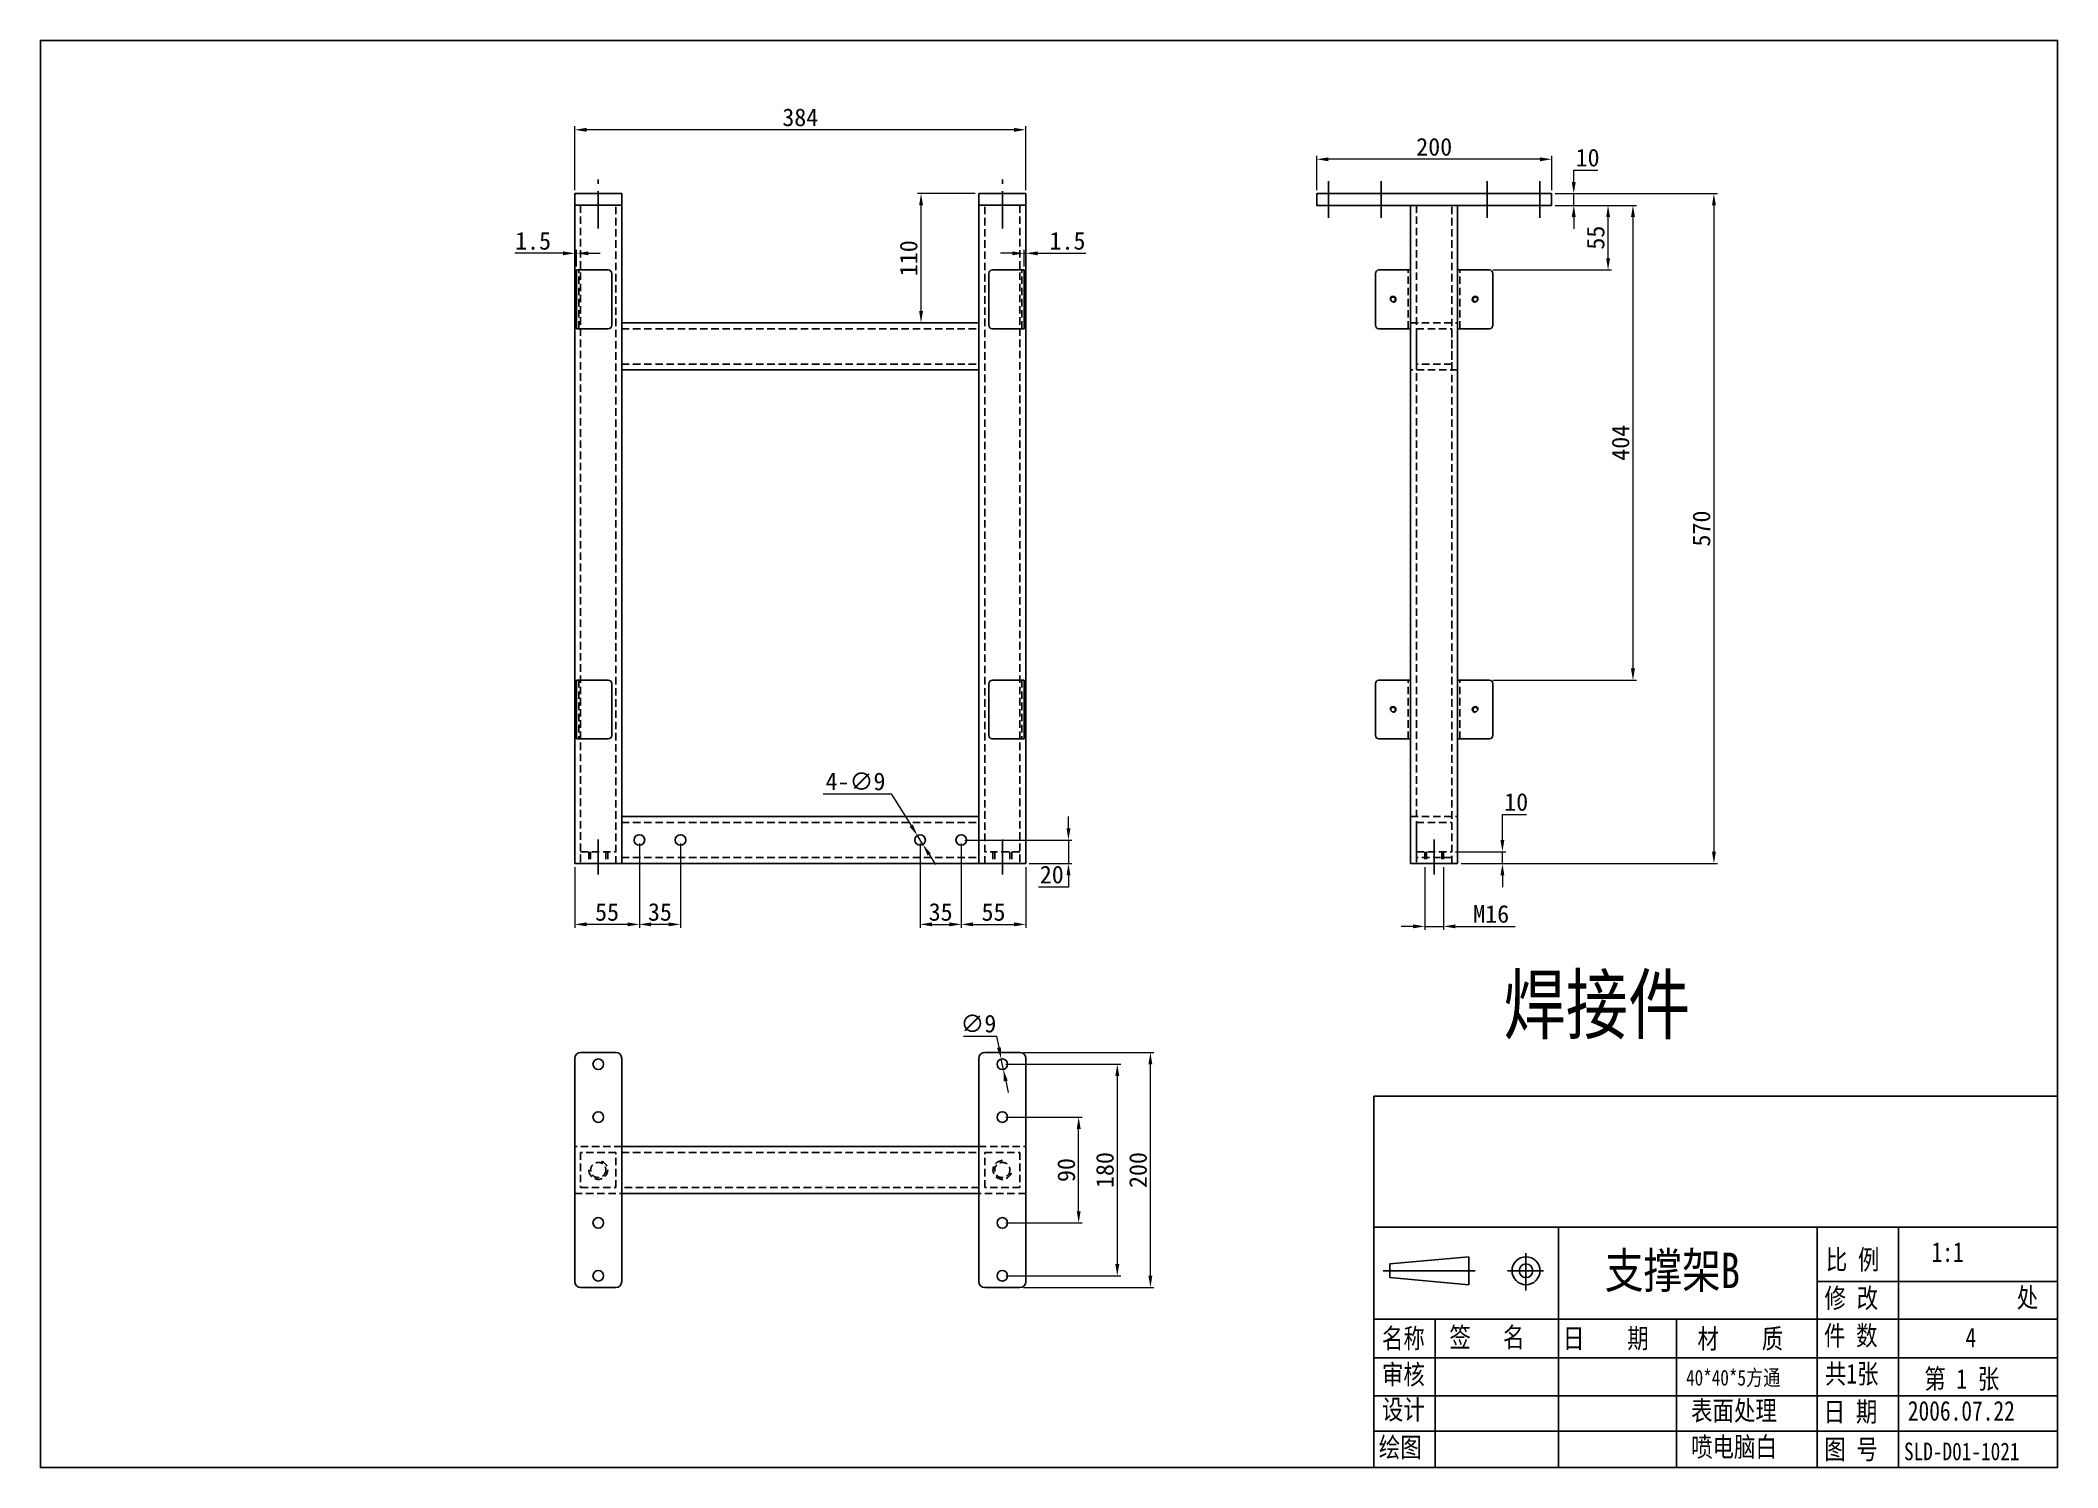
# Model space of a CAD drawing. Header units: millimetres. Extents: x -11986 to -4063, y -41123 to -36325.
# Drawn here: x -9506 to -7788, y -41089 to -39875 of the extents above; entities that cross this region are included whole.
import ezdxf

# ---------------------------------------------------------------- set-up
doc = ezdxf.new("R2010")
doc.units = ezdxf.units.MM
doc.linetypes.add('CENTER', pattern=[50.8, 31.75, -6.35, 6.35, -6.35])
doc.linetypes.add('DASHED2', pattern=[9.525, 6.35, -3.175])
doc.layers.add('DAS', color=4, linetype='DASHED2')
doc.styles.add('宋体', font='', dxfattribs={"width": 0.8})
doc.styles.get('宋体').set_extended_font_data('SimSun')
doc.dimstyles.new('ISO-25$0', dxfattribs={"dimtxt": 2.5, "dimasz": 1.5, "dimexe": 1.25, "dimexo": 0.625, "dimtad": 1, "dimdec": 1, "dimzin": 1, "dimdsep": 46, "dimtxsty": 'Standard', "dimcen": 2.5, "dimclrd": 6, "dimclre": 6, "dimclrt": 6, "dimadec": 0, "dimazin": 0, "dimtfac": 1, "dimtdec": 4, "dimtmove": 0, "dimatfit": 3, "dimfxl": 1, "dimtolj": 1, "dimtzin": 0, "dimlwd": 9, "dimlwe": 9, "dimarcsym": 0})
doc.dimstyles.new('ISO-25$3', dxfattribs={"dimtxt": 5, "dimasz": 5, "dimexe": 3, "dimexo": 0.1, "dimtad": 1, "dimtih": 1, "dimtoh": 1, "dimdsep": 46, "dimtxsty": 'Standard', "dimcen": 2.5, "dimclrd": 5, "dimclre": 5, "dimadec": 0, "dimazin": 0, "dimtfac": 1, "dimtmove": 0, "dimatfit": 3, "dimfxl": 1, "dimarcsym": 0})

msp = doc.modelspace()

# ---------------------------------------------------------------- texts
at = {"color": 0, "style": '宋体', "width": 0.8}
for s, height, p in [('焊接件', 48.6161, (-8259.93, -40719.094)), ('支撑架B', 30.1339, (-8173.617, -40936.174)), ('比 例', 16.7411, (-7985.514, -40920.301)), ('修 改', 16.7411, (-7986.627, -40952.989)), ('名称', 16.7411, (-8363.41, -40987.241)), ('签   名', 16.7411, (-8305.973, -40986.305)), ('日    期', 16.7411, (-8209.271, -40987.241)), ('材    质', 16.7411, (-8094.766, -40987.52)), ('件 数', 16.7411, (-7987.076, -40984.881))]:
    msp.add_text(s, height=height, dxfattribs=at).set_placement(p)
at = {"style": '宋体', "width": 0.8}
for s, height, p in [('1:1', 16.7411, (-7895.458, -40913.842)), ('处', 16.741, (-7822.987, -40952.59)), ('4', 16.741, (-7866.588, -40986.56)), ('审核', 16.7411, (-8363.41, -41018.039)), ('40*40*5方通', 13.3929, (-8104.467, -41019.055)), ('共1张', 16.7411, (-7986.217, -41017.336)), ('第 1 张', 16.7411, (-7901.703, -41021.697)), ('设计', 16.7411, (-8363.41, -41047.838)), ('表面处理', 16.7411, (-8100.223, -41048.702)), ('日 期', 16.7411, (-7987.329, -41049.716)), ('2006.07.22', 16.7411, (-7915.687, -41048.892)), ('绘图', 16.7411, (-8366.114, -41079.939)), ('喷电脑白', 16.7411, (-8100.223, -41079.614)), ('图 号', 16.7411, (-7986.791, -41081.697)), ('SLD-D01-1021', 15.06697, (-7918.971, -41082.613))]:
    msp.add_text(s, height=height, dxfattribs=at).set_placement(p)

# ---------------------------------------------------------------- blocks, each defined once
blk = doc.blocks.new('*D2023')
at = {"color": 5, "lineweight": 9, "transparency": 16777216}
for p, q in [((-8260.8, -40554.9), (-8260.8, -40533.1)), ((-8260.8, -40533.1), (-8240.3, -40533.1)), ((-8300.9, -40564.9), (-8257.8, -40564.9)), ((-8260.8, -40574.9), (-8260.8, -40564.9)), ((-8295.9, -40574.9), (-8257.8, -40574.9)), ((-8260.8, -40584.9), (-8260.8, -40594.9))]:
    blk.add_line(p, q, dxfattribs=at)
at = {"color": 5, "transparency": 16777216}
for points in [[(-8262.5, -40554.9), (-8259.2, -40554.9), (-8260.8, -40564.9)], [(-8262.5, -40584.9), (-8259.2, -40584.9), (-8260.8, -40574.9)]]:
    blk.add_solid(points, dxfattribs=at)
at = {"layer": 'Defpoints', "color": 0, "transparency": 16777216}
for p in [(-8303.9, -40564.9), (-8298.9, -40574.9), (-8260.8, -40574.9)]:
    blk.add_point(p, dxfattribs=at)
at = {"color": 0, "transparency": 16777216, "insert": (-8249.1, -40522.6), "char_height": 15, "attachment_point": 5}
blk.add_mtext('10', dxfattribs=at)
blk = doc.blocks.new('*D2024')
at = {"color": 5, "lineweight": 9, "transparency": 16777216}
for p, q in [((-8215.9, -40004.9), (-8077.8, -40004.9)), ((-8080.8, -40014.9), (-8080.8, -40564.9)), ((-8295.9, -40574.9), (-8077.8, -40574.9))]:
    blk.add_line(p, q, dxfattribs=at)
at = {"color": 5, "transparency": 16777216}
for points in [[(-8082.4, -40014.9), (-8079.1, -40014.9), (-8080.8, -40004.9)], [(-8082.4, -40564.9), (-8079.1, -40564.9), (-8080.8, -40574.9)]]:
    blk.add_solid(points, dxfattribs=at)
at = {"layer": 'Defpoints', "color": 0, "transparency": 16777216}
for p in [(-8218.9, -40004.9), (-8298.9, -40574.9), (-8080.8, -40574.9)]:
    blk.add_point(p, dxfattribs=at)
at = {"color": 0, "transparency": 16777216, "insert": (-8091.3, -40289.9), "char_height": 15, "attachment_point": 5, "rotation": 90}
blk.add_mtext('570', dxfattribs=at)
blk = doc.blocks.new('*D2025')
at = {"color": 5, "lineweight": 9, "transparency": 16777216}
for p, q in [((-8200.1, -39994.9), (-8200.1, -39984.9)), ((-8200.1, -39984.9), (-8179.6, -39984.9)), ((-8215.9, -40004.9), (-8197.1, -40004.9)), ((-8215.9, -40014.9), (-8197.1, -40014.9)), ((-8200.1, -40014.9), (-8200.1, -40004.9)), ((-8200.1, -40024.9), (-8200.1, -40034.9))]:
    blk.add_line(p, q, dxfattribs=at)
at = {"color": 5, "transparency": 16777216}
for points in [[(-8201.8, -39994.9), (-8198.4, -39994.9), (-8200.1, -40004.9)], [(-8201.8, -40024.9), (-8198.4, -40024.9), (-8200.1, -40014.9)]]:
    blk.add_solid(points, dxfattribs=at)
at = {"layer": 'Defpoints', "color": 0, "transparency": 16777216}
for p in [(-8218.9, -40004.9), (-8218.9, -40014.9), (-8200.1, -40014.9)]:
    blk.add_point(p, dxfattribs=at)
at = {"color": 0, "transparency": 16777216, "insert": (-8188.3, -39974.4), "char_height": 15, "attachment_point": 5}
blk.add_mtext('10', dxfattribs=at)
blk = doc.blocks.new('*D2026')
at = {"color": 5, "lineweight": 9, "transparency": 16777216}
for p, q in [((-8326.9, -40577.9), (-8326.9, -40631.4)), ((-8310.9, -40577.9), (-8310.9, -40631.4)), ((-8336.9, -40628.4), (-8346.9, -40628.4)), ((-8326.9, -40628.4), (-8310.9, -40628.4)), ((-8300.9, -40628.4), (-8249.9, -40628.4))]:
    blk.add_line(p, q, dxfattribs=at)
at = {"color": 5, "transparency": 16777216}
for points in [[(-8336.9, -40626.7), (-8336.9, -40630), (-8326.9, -40628.4)], [(-8300.9, -40626.7), (-8300.9, -40630), (-8310.9, -40628.4)]]:
    blk.add_solid(points, dxfattribs=at)
at = {"layer": 'Defpoints', "color": 0, "transparency": 16777216}
for p in [(-8326.9, -40574.9), (-8310.9, -40574.9), (-8310.9, -40628.4)]:
    blk.add_point(p, dxfattribs=at)
at = {"color": 0, "transparency": 16777216, "insert": (-8270.4, -40617.9), "char_height": 15, "attachment_point": 5}
blk.add_mtext('M16', dxfattribs=at)
blk = doc.blocks.new('*D2027')
at = {"color": 5, "lineweight": 9, "transparency": 16777216}
for p, q in [((-8683.6, -40745.7), (-8585.7, -40745.7)), ((-8588.7, -40755.7), (-8588.7, -40915.7)), ((-8683.6, -40925.7), (-8585.7, -40925.7))]:
    blk.add_line(p, q, dxfattribs=at)
at = {"color": 5, "transparency": 16777216}
for points in [[(-8590.4, -40755.7), (-8587, -40755.7), (-8588.7, -40745.7)], [(-8590.4, -40915.7), (-8587, -40915.7), (-8588.7, -40925.7)]]:
    blk.add_solid(points, dxfattribs=at)
at = {"layer": 'Defpoints', "color": 0, "transparency": 16777216}
for p in [(-8686.6, -40745.7), (-8686.6, -40925.7), (-8588.7, -40925.7)]:
    blk.add_point(p, dxfattribs=at)
at = {"color": 0, "transparency": 16777216, "insert": (-8599.2, -40835.7), "char_height": 15, "attachment_point": 5, "rotation": 90}
blk.add_mtext('180', dxfattribs=at)
blk = doc.blocks.new('*D2028')
at = {"color": 5, "lineweight": 9, "transparency": 16777216}
for p, q in [((-8668.6, -40735.7), (-8557.5, -40735.7)), ((-8560.5, -40925.7), (-8560.5, -40745.7)), ((-8668.6, -40935.7), (-8557.5, -40935.7))]:
    blk.add_line(p, q, dxfattribs=at)
at = {"color": 5, "transparency": 16777216}
for points in [[(-8562.2, -40745.7), (-8558.9, -40745.7), (-8560.5, -40735.7)], [(-8562.2, -40925.7), (-8558.9, -40925.7), (-8560.5, -40935.7)]]:
    blk.add_solid(points, dxfattribs=at)
at = {"layer": 'Defpoints', "color": 0, "transparency": 16777216}
for p in [(-8671.6, -40735.7), (-8560.5, -40735.7), (-8671.6, -40935.7)]:
    blk.add_point(p, dxfattribs=at)
at = {"color": 0, "transparency": 16777216, "insert": (-8571, -40835.7), "char_height": 15, "attachment_point": 5, "rotation": 90}
blk.add_mtext('200', dxfattribs=at)
blk = doc.blocks.new('*D2029')
at = {"color": 5, "lineweight": 9, "transparency": 16777216}
for p, q in [((-8683.6, -40790.7), (-8618.6, -40790.7)), ((-8621.6, -40870.7), (-8621.6, -40800.7)), ((-8683.6, -40880.7), (-8618.6, -40880.7))]:
    blk.add_line(p, q, dxfattribs=at)
at = {"color": 5, "transparency": 16777216}
for points in [[(-8623.2, -40800.7), (-8619.9, -40800.7), (-8621.6, -40790.7)], [(-8623.2, -40870.7), (-8619.9, -40870.7), (-8621.6, -40880.7)]]:
    blk.add_solid(points, dxfattribs=at)
at = {"layer": 'Defpoints', "color": 0, "transparency": 16777216}
for p in [(-8686.6, -40790.7), (-8621.6, -40790.7), (-8686.6, -40880.7)]:
    blk.add_point(p, dxfattribs=at)
at = {"color": 0, "transparency": 16777216, "insert": (-8632.1, -40835.7), "char_height": 15, "attachment_point": 5, "rotation": 90}
blk.add_mtext('90', dxfattribs=at)
blk = doc.blocks.new('*D2030')
at = {"color": 5, "lineweight": 9, "transparency": 16777216}
for p, q in [((-8719.5, -40721.7), (-8691.5, -40721.7)), ((-8691.5, -40721.7), (-8689.5, -40731.5)), ((-8685.7, -40750.1), (-8687.5, -40741.3)), ((-8683.6, -40759.9), (-8681.6, -40769.7))]:
    blk.add_line(p, q, dxfattribs=at)
at = {"color": 5, "transparency": 16777216}
for points in [[(-8687.9, -40731.1), (-8691.1, -40731.8), (-8687.5, -40741.3)], [(-8682, -40759.5), (-8685.3, -40760.2), (-8685.7, -40750.1)]]:
    blk.add_solid(points, dxfattribs=at)
at = {"layer": 'Defpoints', "color": 0, "transparency": 16777216}
for p in [(-8687.5, -40741.3), (-8685.7, -40750.1)]:
    blk.add_point(p, dxfattribs=at)
at = {"color": 0, "transparency": 16777216, "insert": (-8707, -40711.2), "char_height": 15, "attachment_point": 5}
blk.add_mtext('∅9', dxfattribs=at)
blk = doc.blocks.new('A$C1C5C495C')
at = {"color": 1, "linetype": 'CENTER'}
for p, q in [((20, 549.7), (20, 591.4)), ((20, 29.9), (20, 0))]:
    blk.add_line(p, q, dxfattribs=at)
for p, q in [((0, 579.5), (40, 579.5)), ((0, 579.5), (0, 569.5)), ((0, 569.5), (0, 9.5)), ((0, 569.5), (40, 569.5)), ((40, 579.5), (40, 569.5)), ((40, 9.5), (40, 569.5)), ((0, 9.5), (40, 9.5))]:
    blk.add_line(p, q)
at = {"layer": 'DAS'}
for p, q in [((5, 569.5), (5, 9.5)), ((35, 9.5), (35, 569.5)), ((5, 19.5), (35, 19.5)), ((12, 19.5), (12, 9.5)), ((13.5, 19.5), (13.5, 9.5)), ((26.5, 19.5), (26.5, 9.5)), ((28, 19.5), (28, 9.5))]:
    blk.add_line(p, q, dxfattribs=at)
blk = doc.blocks.new('*D2046')
at = {"color": 5, "lineweight": 9, "transparency": 16777216}
for p, q in [((-9050.6, -40001.9), (-9050.6, -39947.6)), ((-8676.6, -39950.6), (-9040.6, -39950.6)), ((-8666.6, -40001.9), (-8666.6, -39947.6))]:
    blk.add_line(p, q, dxfattribs=at)
at = {"color": 5, "transparency": 16777216}
for points in [[(-9040.6, -39949), (-9040.6, -39952.3), (-9050.6, -39950.6)], [(-8676.6, -39949), (-8676.6, -39952.3), (-8666.6, -39950.6)]]:
    blk.add_solid(points, dxfattribs=at)
at = {"layer": 'Defpoints', "color": 0, "transparency": 16777216}
for p in [(-9050.6, -39950.6), (-9050.6, -40004.9), (-8666.6, -40004.9)]:
    blk.add_point(p, dxfattribs=at)
at = {"color": 0, "transparency": 16777216, "insert": (-8858.6, -39940.1), "char_height": 15, "attachment_point": 5}
blk.add_mtext('384', dxfattribs=at)
blk = doc.blocks.new('*D2047')
at = {"color": 5, "lineweight": 9, "transparency": 16777216}
for p, q in [((-8709.6, -40004.9), (-8758.8, -40004.9)), ((-8755.8, -40104.9), (-8755.8, -40014.9)), ((-8709.6, -40114.9), (-8758.8, -40114.9))]:
    blk.add_line(p, q, dxfattribs=at)
at = {"color": 5, "transparency": 16777216}
for points in [[(-8757.4, -40014.9), (-8754.1, -40014.9), (-8755.8, -40004.9)], [(-8757.4, -40104.9), (-8754.1, -40104.9), (-8755.8, -40114.9)]]:
    blk.add_solid(points, dxfattribs=at)
at = {"layer": 'Defpoints', "color": 0, "transparency": 16777216}
for p in [(-8755.8, -40004.9), (-8706.6, -40004.9), (-8706.6, -40114.9)]:
    blk.add_point(p, dxfattribs=at)
at = {"color": 0, "transparency": 16777216, "insert": (-8766.3, -40059.9), "char_height": 15, "attachment_point": 5, "rotation": 90}
blk.add_mtext('110', dxfattribs=at)
blk = doc.blocks.new('*D2062')
at = {"color": 5, "lineweight": 9, "transparency": 16777216}
for p, q in [((-8418.9, -40001.9), (-8418.9, -39972.7)), ((-8228.9, -39975.7), (-8408.9, -39975.7)), ((-8218.9, -40001.9), (-8218.9, -39972.7))]:
    blk.add_line(p, q, dxfattribs=at)
at = {"color": 5, "transparency": 16777216}
for points in [[(-8408.9, -39974.1), (-8408.9, -39977.4), (-8418.9, -39975.7)], [(-8228.9, -39974.1), (-8228.9, -39977.4), (-8218.9, -39975.7)]]:
    blk.add_solid(points, dxfattribs=at)
at = {"layer": 'Defpoints', "color": 0, "transparency": 16777216}
for p in [(-8418.9, -39975.7), (-8418.9, -40004.9), (-8218.9, -40004.9)]:
    blk.add_point(p, dxfattribs=at)
at = {"color": 0, "transparency": 16777216, "insert": (-8318.9, -39965.2), "char_height": 15, "attachment_point": 5}
blk.add_mtext('200', dxfattribs=at)
blk = doc.blocks.new('*D2064')
at = {"color": 5, "lineweight": 9, "transparency": 16777216}
for p, q in [((-8721.6, -40557.9), (-8721.6, -40629.7)), ((-8666.6, -40577.9), (-8666.6, -40629.7)), ((-8711.6, -40626.7), (-8676.6, -40626.7))]:
    blk.add_line(p, q, dxfattribs=at)
at = {"color": 5, "transparency": 16777216}
for points in [[(-8711.6, -40625), (-8711.6, -40628.3), (-8721.6, -40626.7)], [(-8676.6, -40625), (-8676.6, -40628.3), (-8666.6, -40626.7)]]:
    blk.add_solid(points, dxfattribs=at)
at = {"layer": 'Defpoints', "color": 0, "transparency": 16777216}
for p in [(-8721.6, -40554.9), (-8666.6, -40574.9), (-8666.6, -40626.7)]:
    blk.add_point(p, dxfattribs=at)
at = {"color": 0, "transparency": 16777216, "insert": (-8694.1, -40616.2), "char_height": 15, "attachment_point": 5}
blk.add_mtext('55', dxfattribs=at)
blk = doc.blocks.new('*D2065')
at = {"color": 5, "lineweight": 9, "transparency": 16777216}
for p, q in [((-8756.6, -40557.9), (-8756.6, -40629.7)), ((-8721.6, -40557.9), (-8721.6, -40629.7)), ((-8746.6, -40626.7), (-8731.6, -40626.7))]:
    blk.add_line(p, q, dxfattribs=at)
at = {"color": 5, "transparency": 16777216}
for points in [[(-8746.6, -40625), (-8746.6, -40628.3), (-8756.6, -40626.7)], [(-8731.6, -40625), (-8731.6, -40628.3), (-8721.6, -40626.7)]]:
    blk.add_solid(points, dxfattribs=at)
at = {"layer": 'Defpoints', "color": 0, "transparency": 16777216}
for p in [(-8756.6, -40554.9), (-8721.6, -40554.9), (-8721.6, -40626.7)]:
    blk.add_point(p, dxfattribs=at)
at = {"color": 0, "transparency": 16777216, "insert": (-8739.1, -40616.2), "char_height": 15, "attachment_point": 5}
blk.add_mtext('35', dxfattribs=at)
blk = doc.blocks.new('*D2066')
at = {"color": 5, "lineweight": 9, "transparency": 16777216}
for p, q in [((-8995.6, -40557.9), (-8995.6, -40629.7)), ((-9050.6, -40577.9), (-9050.6, -40629.7)), ((-9005.6, -40626.7), (-9040.6, -40626.7))]:
    blk.add_line(p, q, dxfattribs=at)
at = {"color": 5, "transparency": 16777216}
for points in [[(-9040.6, -40625), (-9040.6, -40628.3), (-9050.6, -40626.7)], [(-9005.6, -40625), (-9005.6, -40628.3), (-8995.6, -40626.7)]]:
    blk.add_solid(points, dxfattribs=at)
at = {"layer": 'Defpoints', "color": 0, "transparency": 16777216}
for p in [(-8995.6, -40554.9), (-9050.6, -40574.9), (-9050.6, -40626.7)]:
    blk.add_point(p, dxfattribs=at)
at = {"color": 0, "transparency": 16777216, "insert": (-9023.1, -40616.2), "char_height": 15, "attachment_point": 5}
blk.add_mtext('55', dxfattribs=at)
blk = doc.blocks.new('*D2077')
at = {"color": 5, "lineweight": 9, "transparency": 16777216}
for p, q in [((-8995.6, -40557.9), (-8995.6, -40629.7)), ((-8960.6, -40557.9), (-8960.6, -40629.7)), ((-8970.6, -40626.7), (-8985.6, -40626.7))]:
    blk.add_line(p, q, dxfattribs=at)
at = {"color": 5, "transparency": 16777216}
for points in [[(-8985.6, -40625), (-8985.6, -40628.3), (-8995.6, -40626.7)], [(-8970.6, -40625), (-8970.6, -40628.3), (-8960.6, -40626.7)]]:
    blk.add_solid(points, dxfattribs=at)
at = {"layer": 'Defpoints', "color": 0, "transparency": 16777216}
for p in [(-8995.6, -40554.9), (-8960.6, -40554.9), (-8995.6, -40626.7)]:
    blk.add_point(p, dxfattribs=at)
at = {"color": 0, "transparency": 16777216, "insert": (-8978.1, -40616.2), "char_height": 15, "attachment_point": 5}
blk.add_mtext('35', dxfattribs=at)
blk = doc.blocks.new('*D1992')
at = {"color": 5, "lineweight": 9, "transparency": 16777216}
for p, q in [((-8630.3, -40544.9), (-8630.3, -40534.9)), ((-8718.6, -40554.9), (-8627.3, -40554.9)), ((-8630.3, -40554.9), (-8630.3, -40574.9)), ((-8663.6, -40574.9), (-8627.3, -40574.9)), ((-8630.3, -40594.9), (-8655.8, -40594.9)), ((-8630.3, -40584.9), (-8630.3, -40594.9))]:
    blk.add_line(p, q, dxfattribs=at)
at = {"color": 5, "transparency": 16777216}
for points in [[(-8631.9, -40544.9), (-8628.6, -40544.9), (-8630.3, -40554.9)], [(-8631.9, -40584.9), (-8628.6, -40584.9), (-8630.3, -40574.9)]]:
    blk.add_solid(points, dxfattribs=at)
at = {"layer": 'Defpoints', "color": 0, "transparency": 16777216}
for p in [(-8721.6, -40554.9), (-8666.6, -40574.9), (-8630.3, -40574.9)]:
    blk.add_point(p, dxfattribs=at)
at = {"color": 0, "transparency": 16777216, "insert": (-8644.5, -40584.4), "char_height": 15, "attachment_point": 5}
blk.add_mtext('20', dxfattribs=at)
blk = doc.blocks.new('*D2078')
at = {"color": 5, "lineweight": 9, "transparency": 16777216}
for p, q in [((-8839.1, -40515.6), (-8781.1, -40515.6)), ((-8781.1, -40515.6), (-8764.2, -40542.6)), ((-8754.2, -40558.7), (-8758.9, -40551.1)), ((-8748.9, -40567.2), (-8743.6, -40575.7))]:
    blk.add_line(p, q, dxfattribs=at)
at = {"color": 5, "transparency": 16777216}
for points in [[(-8762.8, -40541.7), (-8765.6, -40543.5), (-8758.9, -40551.1)], [(-8747.5, -40566.3), (-8750.3, -40568.1), (-8754.2, -40558.7)]]:
    blk.add_solid(points, dxfattribs=at)
at = {"layer": 'Defpoints', "color": 0, "transparency": 16777216}
for p in [(-8758.9, -40551.1), (-8754.2, -40558.7)]:
    blk.add_point(p, dxfattribs=at)
at = {"color": 0, "transparency": 16777216, "insert": (-8811.6, -40505.1), "char_height": 15, "attachment_point": 5}
blk.add_mtext('4-∅9', dxfattribs=at)
blk = doc.blocks.new('A$C3CC60F40')
for p, q in [((0, 50), (27, 50)), ((0, 0), (0, 50)), ((30, 47), (30, 3)), ((27, 0), (0, 0))]:
    blk.add_line(p, q)
blk.add_circle((15, 25), 2)
for centre, radius, start, end in [((27, 47), 3, 0, 90), ((15, 25), 2.5, 0, 270), ((27, 3), 3, 270, 0)]:
    blk.add_arc(centre, radius, start, end)
at = {"layer": 'DAS'}
blk.add_line((2, 0), (2, 50), dxfattribs=at)
blk = doc.blocks.new('A$C4A73491A')
for p, q in [((0, 50), (27, 50)), ((0, 0), (0, 50)), ((30, 47), (30, 3)), ((27, 0), (0, 0))]:
    blk.add_line(p, q)
for centre, start, end in [((27, 47), 0, 90), ((27, 3), 270, 0)]:
    blk.add_arc(centre, 3, start, end)
at = {"layer": 'DAS'}
blk.add_line((2, 0), (2, 50), dxfattribs=at)
blk = doc.blocks.new('*D2017')
at = {"color": 5, "lineweight": 9, "transparency": 16777216}
for p, q in [((-8666.6, -40017.9), (-8666.6, -40058.7)), ((-8678.1, -40055.7), (-8688.1, -40055.7)), ((-8668.1, -40066.9), (-8668.1, -40052.7)), ((-8668.1, -40055.7), (-8666.6, -40055.7)), ((-8656.6, -40055.7), (-8615.6, -40055.7))]:
    blk.add_line(p, q, dxfattribs=at)
at = {"color": 5, "transparency": 16777216}
for points in [[(-8678.1, -40054.1), (-8678.1, -40057.4), (-8668.1, -40055.7)], [(-8656.6, -40054.1), (-8656.6, -40057.4), (-8666.6, -40055.7)]]:
    blk.add_solid(points, dxfattribs=at)
at = {"layer": 'Defpoints', "color": 0, "transparency": 16777216}
for p in [(-8666.6, -40014.9), (-8666.6, -40055.7), (-8668.1, -40069.9)]:
    blk.add_point(p, dxfattribs=at)
at = {"color": 0, "transparency": 16777216, "insert": (-8631.1, -40045.2), "char_height": 15, "attachment_point": 5}
blk.add_mtext('1.5', dxfattribs=at)
blk = doc.blocks.new('*D1983')
at = {"color": 5, "lineweight": 9, "transparency": 16777216}
for p, q in [((-9050.6, -40017.9), (-9050.6, -40058.7)), ((-9060.6, -40055.7), (-9101.6, -40055.7)), ((-9049.1, -40055.7), (-9050.6, -40055.7)), ((-9049.1, -40066.9), (-9049.1, -40052.7)), ((-9039.1, -40055.7), (-9029.1, -40055.7))]:
    blk.add_line(p, q, dxfattribs=at)
at = {"color": 5, "transparency": 16777216}
for points in [[(-9060.6, -40054.1), (-9060.6, -40057.4), (-9050.6, -40055.7)], [(-9039.1, -40054.1), (-9039.1, -40057.4), (-9049.1, -40055.7)]]:
    blk.add_solid(points, dxfattribs=at)
at = {"layer": 'Defpoints', "color": 0, "transparency": 16777216}
for p in [(-9050.6, -40014.9), (-9050.6, -40055.7), (-9049.1, -40069.9)]:
    blk.add_point(p, dxfattribs=at)
at = {"color": 0, "transparency": 16777216, "insert": (-9086.1, -40045.2), "char_height": 15, "attachment_point": 5}
blk.add_mtext('1.5', dxfattribs=at)
blk = doc.blocks.new('*D1977')
at = {"color": 5, "lineweight": 9, "transparency": 16777216}
for p, q in [((-8215.9, -40014.9), (-8167.9, -40014.9)), ((-8170.9, -40059.9), (-8170.9, -40024.9)), ((-8268.9, -40069.9), (-8167.9, -40069.9))]:
    blk.add_line(p, q, dxfattribs=at)
at = {"color": 5, "transparency": 16777216}
for points in [[(-8172.5, -40024.9), (-8169.2, -40024.9), (-8170.9, -40014.9)], [(-8172.5, -40059.9), (-8169.2, -40059.9), (-8170.9, -40069.9)]]:
    blk.add_solid(points, dxfattribs=at)
at = {"layer": 'Defpoints', "color": 0, "transparency": 16777216}
for p in [(-8218.9, -40014.9), (-8170.9, -40014.9), (-8271.9, -40069.9)]:
    blk.add_point(p, dxfattribs=at)
at = {"color": 0, "transparency": 16777216, "insert": (-8181.4, -40042.4), "char_height": 15, "attachment_point": 5, "rotation": 90}
blk.add_mtext('55', dxfattribs=at)
blk = doc.blocks.new('*D1978')
at = {"color": 5, "lineweight": 9, "transparency": 16777216}
for p, q in [((-8215.9, -40014.9), (-8146.7, -40014.9)), ((-8149.7, -40024.9), (-8149.7, -40408.9)), ((-8268.9, -40418.9), (-8146.7, -40418.9))]:
    blk.add_line(p, q, dxfattribs=at)
at = {"color": 5, "transparency": 16777216}
for points in [[(-8151.4, -40024.9), (-8148, -40024.9), (-8149.7, -40014.9)], [(-8151.4, -40408.9), (-8148, -40408.9), (-8149.7, -40418.9)]]:
    blk.add_solid(points, dxfattribs=at)
at = {"layer": 'Defpoints', "color": 0, "transparency": 16777216}
for p in [(-8218.9, -40014.9), (-8271.9, -40418.9), (-8149.7, -40418.9)]:
    blk.add_point(p, dxfattribs=at)
at = {"color": 0, "transparency": 16777216, "insert": (-8160.2, -40216.9), "char_height": 15, "attachment_point": 5, "rotation": 90}
blk.add_mtext('404', dxfattribs=at)

# ---------------------------------------------------------------- dimensions: what is measured, and where the dimension line sits
for base, p1, p2, picture, middle in [((-9050.567, -39950.628), (-8666.567, -40004.895), (-9050.567, -40004.895), '*D2046', (-8858.567, -39940.128)), ((-8418.946, -39975.745), (-8218.946, -40004.895), (-8418.946, -40004.895), '*D2062', (-8318.946, -39965.245)), ((-8666.567, -40055.725), (-8668.067, -40069.895), (-8666.567, -40014.895), '*D2017', (-8631.067, -40045.225)), ((-8721.567, -40626.673), (-8756.567, -40554.895), (-8721.567, -40554.895), '*D2065', (-8739.067, -40616.173)), ((-8666.567, -40626.673), (-8721.567, -40554.895), (-8666.567, -40574.895), '*D2064', (-8694.067, -40616.173))]:
    dim = msp.add_linear_dim(base=base, p1=p1, p2=p2, dimstyle='ISO-25$0', override={"dimtxt": 15, "dimasz": 10, "dimexe": 3, "dimexo": 3, "dimgap": 3, "dimtoh": 1, "dimdec": 2, "dimzin": 8, "dimclrd": 5, "dimclre": 5, "dimclrt": 0, "dimtdec": 2, "dimtolj": 0, "dimtzin": 8})
    dim.commit()
    dim.dimension.update_dxf_attribs({"geometry": picture, "text_midpoint": middle})
for base, p1, p2, picture, middle in [((-8200.096, -40014.895), (-8218.946, -40004.895), (-8218.946, -40014.895), '*D2025', (-8188.346, -39984.895)), ((-8260.818, -40574.895), (-8303.946, -40564.895), (-8298.946, -40574.895), '*D2023', (-8249.068, -40533.145))]:
    dim = msp.add_linear_dim(base=base, p1=p1, p2=p2, angle=90, dimstyle='ISO-25$0', override={"dimtxt": 15, "dimasz": 10, "dimexe": 3, "dimexo": 3, "dimgap": 3, "dimtoh": 1, "dimdec": 2, "dimzin": 8, "dimclrd": 5, "dimclre": 5, "dimclrt": 0, "dimtdec": 2, "dimtolj": 0, "dimtzin": 8})
    dim.commit()
    dim.dimension.update_dxf_attribs({"geometry": picture, "text_midpoint": middle, "dimtype": 160})
for base, p1, p2, angle, picture, middle in [((-9050.567, -40055.725), (-9049.067, -40069.895), (-9050.567, -40014.895), 180, '*D1983', (-9086.067, -40045.225)), ((-8755.77, -40004.895), (-8706.567, -40114.895), (-8706.567, -40004.895), 270, '*D2047', (-8766.27, -40059.895)), ((-8080.751, -40574.895), (-8218.946, -40004.895), (-8298.946, -40574.895), 90, '*D2024', (-8091.251, -40289.895)), ((-8170.864, -40014.895), (-8271.946, -40069.895), (-8218.946, -40014.895), 90, '*D1977', (-8181.364, -40042.395)), ((-8149.704, -40418.895), (-8218.946, -40014.895), (-8271.946, -40418.895), 90, '*D1978', (-8160.204, -40216.895)), ((-8630.267, -40574.895), (-8721.567, -40554.895), (-8666.567, -40574.895), 90, '*D1992', (-8644.517, -40584.395)), ((-9050.567, -40626.673), (-8995.567, -40554.895), (-9050.567, -40574.895), 180, '*D2066', (-9023.067, -40616.173)), ((-8995.567, -40626.673), (-8960.567, -40554.895), (-8995.567, -40554.895), 180, '*D2077', (-8978.067, -40616.173)), ((-8560.522, -40735.658), (-8671.567, -40935.658), (-8671.567, -40735.658), 90, '*D2028', (-8571.022, -40835.658)), ((-8588.694, -40925.658), (-8686.567, -40745.658), (-8686.567, -40925.658), 90, '*D2027', (-8599.194, -40835.658)), ((-8621.57, -40790.658), (-8686.567, -40880.658), (-8686.567, -40790.658), 90, '*D2029', (-8632.07, -40835.658))]:
    dim = msp.add_linear_dim(base=base, p1=p1, p2=p2, angle=angle, dimstyle='ISO-25$0', override={"dimtxt": 15, "dimasz": 10, "dimexe": 3, "dimexo": 3, "dimgap": 3, "dimtoh": 1, "dimdec": 2, "dimzin": 8, "dimclrd": 5, "dimclre": 5, "dimclrt": 0, "dimtdec": 2, "dimtolj": 0, "dimtzin": 8})
    dim.commit()
    dim.dimension.update_dxf_attribs({"geometry": picture, "text_midpoint": middle})
dim = msp.add_diameter_dim_2p(p1=(-8754.187, -40558.714), p2=(-8758.946, -40551.076), text='4-<>', dimstyle='ISO-25$3', override={"dimtxt": 15, "dimasz": 10, "dimexo": 3, "dimgap": 3, "dimtih": 0, "dimlwd": 9, "dimlwe": 9})
dim.commit()
dim.dimension.update_dxf_attribs({"geometry": '*D2078', "text_midpoint": (-8811.579, -40515.553), "dimtype": 163})
dim = msp.add_linear_dim(base=(-8310.946, -40628.354), p1=(-8326.946, -40574.895), p2=(-8310.946, -40574.895), text='M<>', dimstyle='ISO-25$0', override={"dimtxt": 15, "dimasz": 10, "dimexe": 3, "dimexo": 3, "dimgap": 3, "dimtoh": 1, "dimdec": 2, "dimzin": 8, "dimclrd": 5, "dimclre": 5, "dimclrt": 0, "dimtdec": 2, "dimtolj": 0, "dimtzin": 8})
dim.commit()
dim.dimension.update_dxf_attribs({"geometry": '*D2026', "text_midpoint": (-8270.446, -40628.354), "dimtype": 160})
dim = msp.add_diameter_dim_2p(p1=(-8685.66, -40750.066), p2=(-8687.473, -40741.251), dimstyle='ISO-25$3', override={"dimtxt": 15, "dimasz": 10, "dimexo": 3, "dimgap": 3, "dimtih": 0, "dimlwd": 9, "dimlwe": 9})
dim.commit()
dim.dimension.update_dxf_attribs({"geometry": '*D2030', "text_midpoint": (-8707.003, -40711.161)})

# ---------------------------------------------------------------- linework, layer by layer
at = {"color": 1, "linetype": 'CENTER'}
for p, q in [((-8408.946, -40025.389), (-8408.946, -39994.261)), ((-8363.946, -40025.389), (-8363.946, -39994.261)), ((-8273.946, -40025.389), (-8273.946, -39994.261)), ((-8228.946, -40025.389), (-8228.946, -39994.261)), ((-8318.946, -40554.423), (-8318.946, -40584.369))]:
    msp.add_line(p, q, dxfattribs=at)
for p, q in [((-8418.946, -40004.895), (-8218.946, -40004.895)), ((-8418.946, -40004.895), (-8418.946, -40014.895)), ((-8418.946, -40014.895), (-8218.946, -40014.895)), ((-8338.946, -40014.895), (-8338.946, -40574.895)), ((-8298.946, -40574.895), (-8298.946, -40014.895)), ((-8218.946, -40004.895), (-8218.946, -40014.895)), ((-9010.567, -40114.895), (-8706.567, -40114.895)), ((-9010.567, -40154.895), (-8706.567, -40154.895)), ((-9010.567, -40534.895), (-8706.567, -40534.895)), ((-9010.567, -40574.895), (-8706.567, -40574.895)), ((-8338.946, -40574.895), (-8298.946, -40574.895)), ((-9045.567, -40735.658), (-9015.567, -40735.658)), ((-8671.567, -40735.658), (-8701.567, -40735.658)), ((-9050.567, -40930.658), (-9050.567, -40740.658)), ((-9010.567, -40740.658), (-9010.567, -40930.658)), ((-8706.567, -40740.658), (-8706.567, -40930.658)), ((-8666.567, -40930.658), (-8666.567, -40740.658)), ((-9010.567, -40815.658), (-8706.567, -40815.658)), ((-8706.567, -40855.658), (-9010.567, -40855.658)), ((-7923.681, -41088.89), (-7923.681, -40884.439)), ((-9045.567, -40935.658), (-9015.567, -40935.658)), ((-8671.567, -40935.658), (-8701.567, -40935.658)), ((-8370.429, -40995.39), (-7993.004, -40995.39)), ((-8370.429, -40995.39), (-7788.131, -40995.39)), ((-7993.004, -40995.39), (-7788.131, -40995.39)), ((-8370.429, -41027.71), (-7788.131, -41027.71)), ((-8370.429, -41057.978), (-7788.131, -41057.978))]:
    msp.add_line(p, q)
at = {"color": 0}
for p, q in [((-8370.429, -41088.89), (-8370.429, -40772.898)), ((-8370.429, -40772.898), (-7788.131, -40772.898)), ((-8370.429, -40884.439), (-7788.131, -40884.439)), ((-8213.208, -40962.438), (-8213.208, -40884.439)), ((-7993.004, -41088.89), (-7993.004, -40884.439)), ((-8240.758, -40906.411), (-8240.758, -40938.275)), ((-8362.244, -40921.389), (-8284.136, -40921.389)), ((-8289.435, -40909.427), (-8356.801, -40915.547)), ((-8356.801, -40927.231), (-8356.801, -40915.547)), ((-8289.435, -40909.427), (-8289.435, -40933.351)), ((-8256.551, -40921.389), (-8225.805, -40921.389)), ((-8289.435, -40933.351), (-8356.801, -40927.231)), ((-7993.004, -40930.441), (-7788.131, -40930.441)), ((-8370.429, -40962.438), (-7788.131, -40962.438)), ((-8370.429, -40962.438), (-7788.131, -40962.438)), ((-8370.429, -40962.438), (-8213.208, -40962.438)), ((-8370.429, -40962.438), (-8213.208, -40962.438)), ((-8318.022, -41088.89), (-8318.022, -40962.438)), ((-8213.208, -41088.89), (-8213.208, -40962.438)), ((-8112.659, -41088.89), (-8112.659, -40962.438))]:
    msp.add_line(p, q, dxfattribs=at)
msp.add_lwpolyline([(-7788.131, -41088.89), (-7788.131, -39874.539), (-9505.569, -39874.539), (-9505.569, -41088.89)], close=True)
for centre in [(-8995.567, -40554.895), (-8960.567, -40554.895), (-8756.567, -40554.895), (-8721.567, -40554.895), (-9030.567, -40745.658), (-8686.567, -40745.658), (-9030.567, -40790.658), (-8686.567, -40790.658), (-9030.567, -40880.658), (-8686.567, -40880.658), (-9030.567, -40925.658), (-8686.567, -40925.658)]:
    msp.add_circle(centre, 4.5)
for radius in [11.913, 5.842]:
    msp.add_circle((-8240.758, -40921.389), radius, dxfattribs=at)
for centre, start, end in [((-9045.567, -40740.658), 90, 180), ((-9015.567, -40740.658), 0, 90), ((-8701.567, -40740.658), 90, 180), ((-8671.567, -40740.658), 0, 90), ((-9045.567, -40930.658), 180, 270), ((-9015.567, -40930.658), 270, 0), ((-8701.567, -40930.658), 180, 270), ((-8671.567, -40930.658), 270, 0)]:
    msp.add_arc(centre, 5, start, end)
at = {"layer": 'DAS'}
for p, q in [((-8333.946, -40014.895), (-8333.946, -40574.895)), ((-8303.946, -40574.895), (-8303.946, -40014.895)), ((-9010.567, -40119.895), (-8706.567, -40119.895)), ((-9010.567, -40149.895), (-8706.567, -40149.895)), ((-9010.567, -40539.895), (-8706.567, -40539.895)), ((-8333.946, -40564.895), (-8303.946, -40564.895)), ((-8326.946, -40564.895), (-8326.946, -40574.895)), ((-8325.446, -40564.895), (-8325.446, -40574.895)), ((-8312.446, -40564.895), (-8312.446, -40574.895)), ((-8310.946, -40564.895), (-8310.946, -40574.895)), ((-9010.567, -40569.895), (-8706.567, -40569.895)), ((-9010.567, -40820.658), (-8706.567, -40820.658)), ((-8706.567, -40850.658), (-9010.567, -40850.658))]:
    msp.add_line(p, q, dxfattribs=at)
for points in [[(-8338.946, -40114.895), (-8298.946, -40114.895), (-8298.946, -40154.895), (-8338.946, -40154.895)], [(-8333.946, -40119.895), (-8303.946, -40119.895), (-8303.946, -40149.895), (-8333.946, -40149.895)], [(-8338.946, -40534.895), (-8298.946, -40534.895), (-8298.946, -40574.895), (-8338.946, -40574.895)], [(-8333.946, -40539.895), (-8303.946, -40539.895), (-8303.946, -40569.895), (-8333.946, -40569.895)], [(-9010.567, -40855.658), (-9010.567, -40815.658), (-9050.567, -40815.658), (-9050.567, -40855.658)], [(-9015.567, -40850.658), (-9015.567, -40820.658), (-9045.567, -40820.658), (-9045.567, -40850.658)], [(-8706.567, -40855.658), (-8706.567, -40815.658), (-8666.567, -40815.658), (-8666.567, -40855.658)], [(-8701.567, -40850.658), (-8701.567, -40820.658), (-8671.567, -40820.658), (-8671.567, -40850.658)]]:
    msp.add_lwpolyline(points, close=True, dxfattribs=at)
for centre in [(-9030.567, -40835.658), (-8686.567, -40835.658)]:
    msp.add_circle(centre, 6.5, dxfattribs=at)
for centre, start, end in [((-9030.567, -40835.658), 180, 90), ((-8686.567, -40835.658), 90, 0)]:
    msp.add_arc(centre, 8, start, end, dxfattribs=at)

# ---------------------------------------------------------------- block references
for name, p in [('A$C1C5C495C', (-9050.567, -40584.369)), ('A$C4A73491A', (-9049.067, -40119.895)), ('A$C3CC60F40', (-8298.946, -40119.895)), ('A$C3CC60F40', (-8298.946, -40468.895))]:
    msp.add_blockref(name, p)
at = {"xscale": -1}
for name, p in [('A$C1C5C495C', (-8666.567, -40584.369)), ('A$C4A73491A', (-8668.067, -40119.895)), ('A$C3CC60F40', (-8338.946, -40119.895)), ('A$C3CC60F40', (-8338.946, -40468.895))]:
    msp.add_blockref(name, p, dxfattribs=at)
at = {"xscale": -1, "rotation": 180}
msp.add_blockref('A$C4A73491A', (-9049.067, -40418.895), dxfattribs=at)
at = {"rotation": 180}
msp.add_blockref('A$C4A73491A', (-8668.067, -40418.895), dxfattribs=at)

msp.set_redraw_order([(e.dxf.handle, doc.entitydb.next_handle()) for e in msp.query("TEXT MTEXT ATTDEF DIMENSION ARC_DIMENSION")])  # texts and dimensions are drawn at this point

doc.saveas('drawing.dxf')
